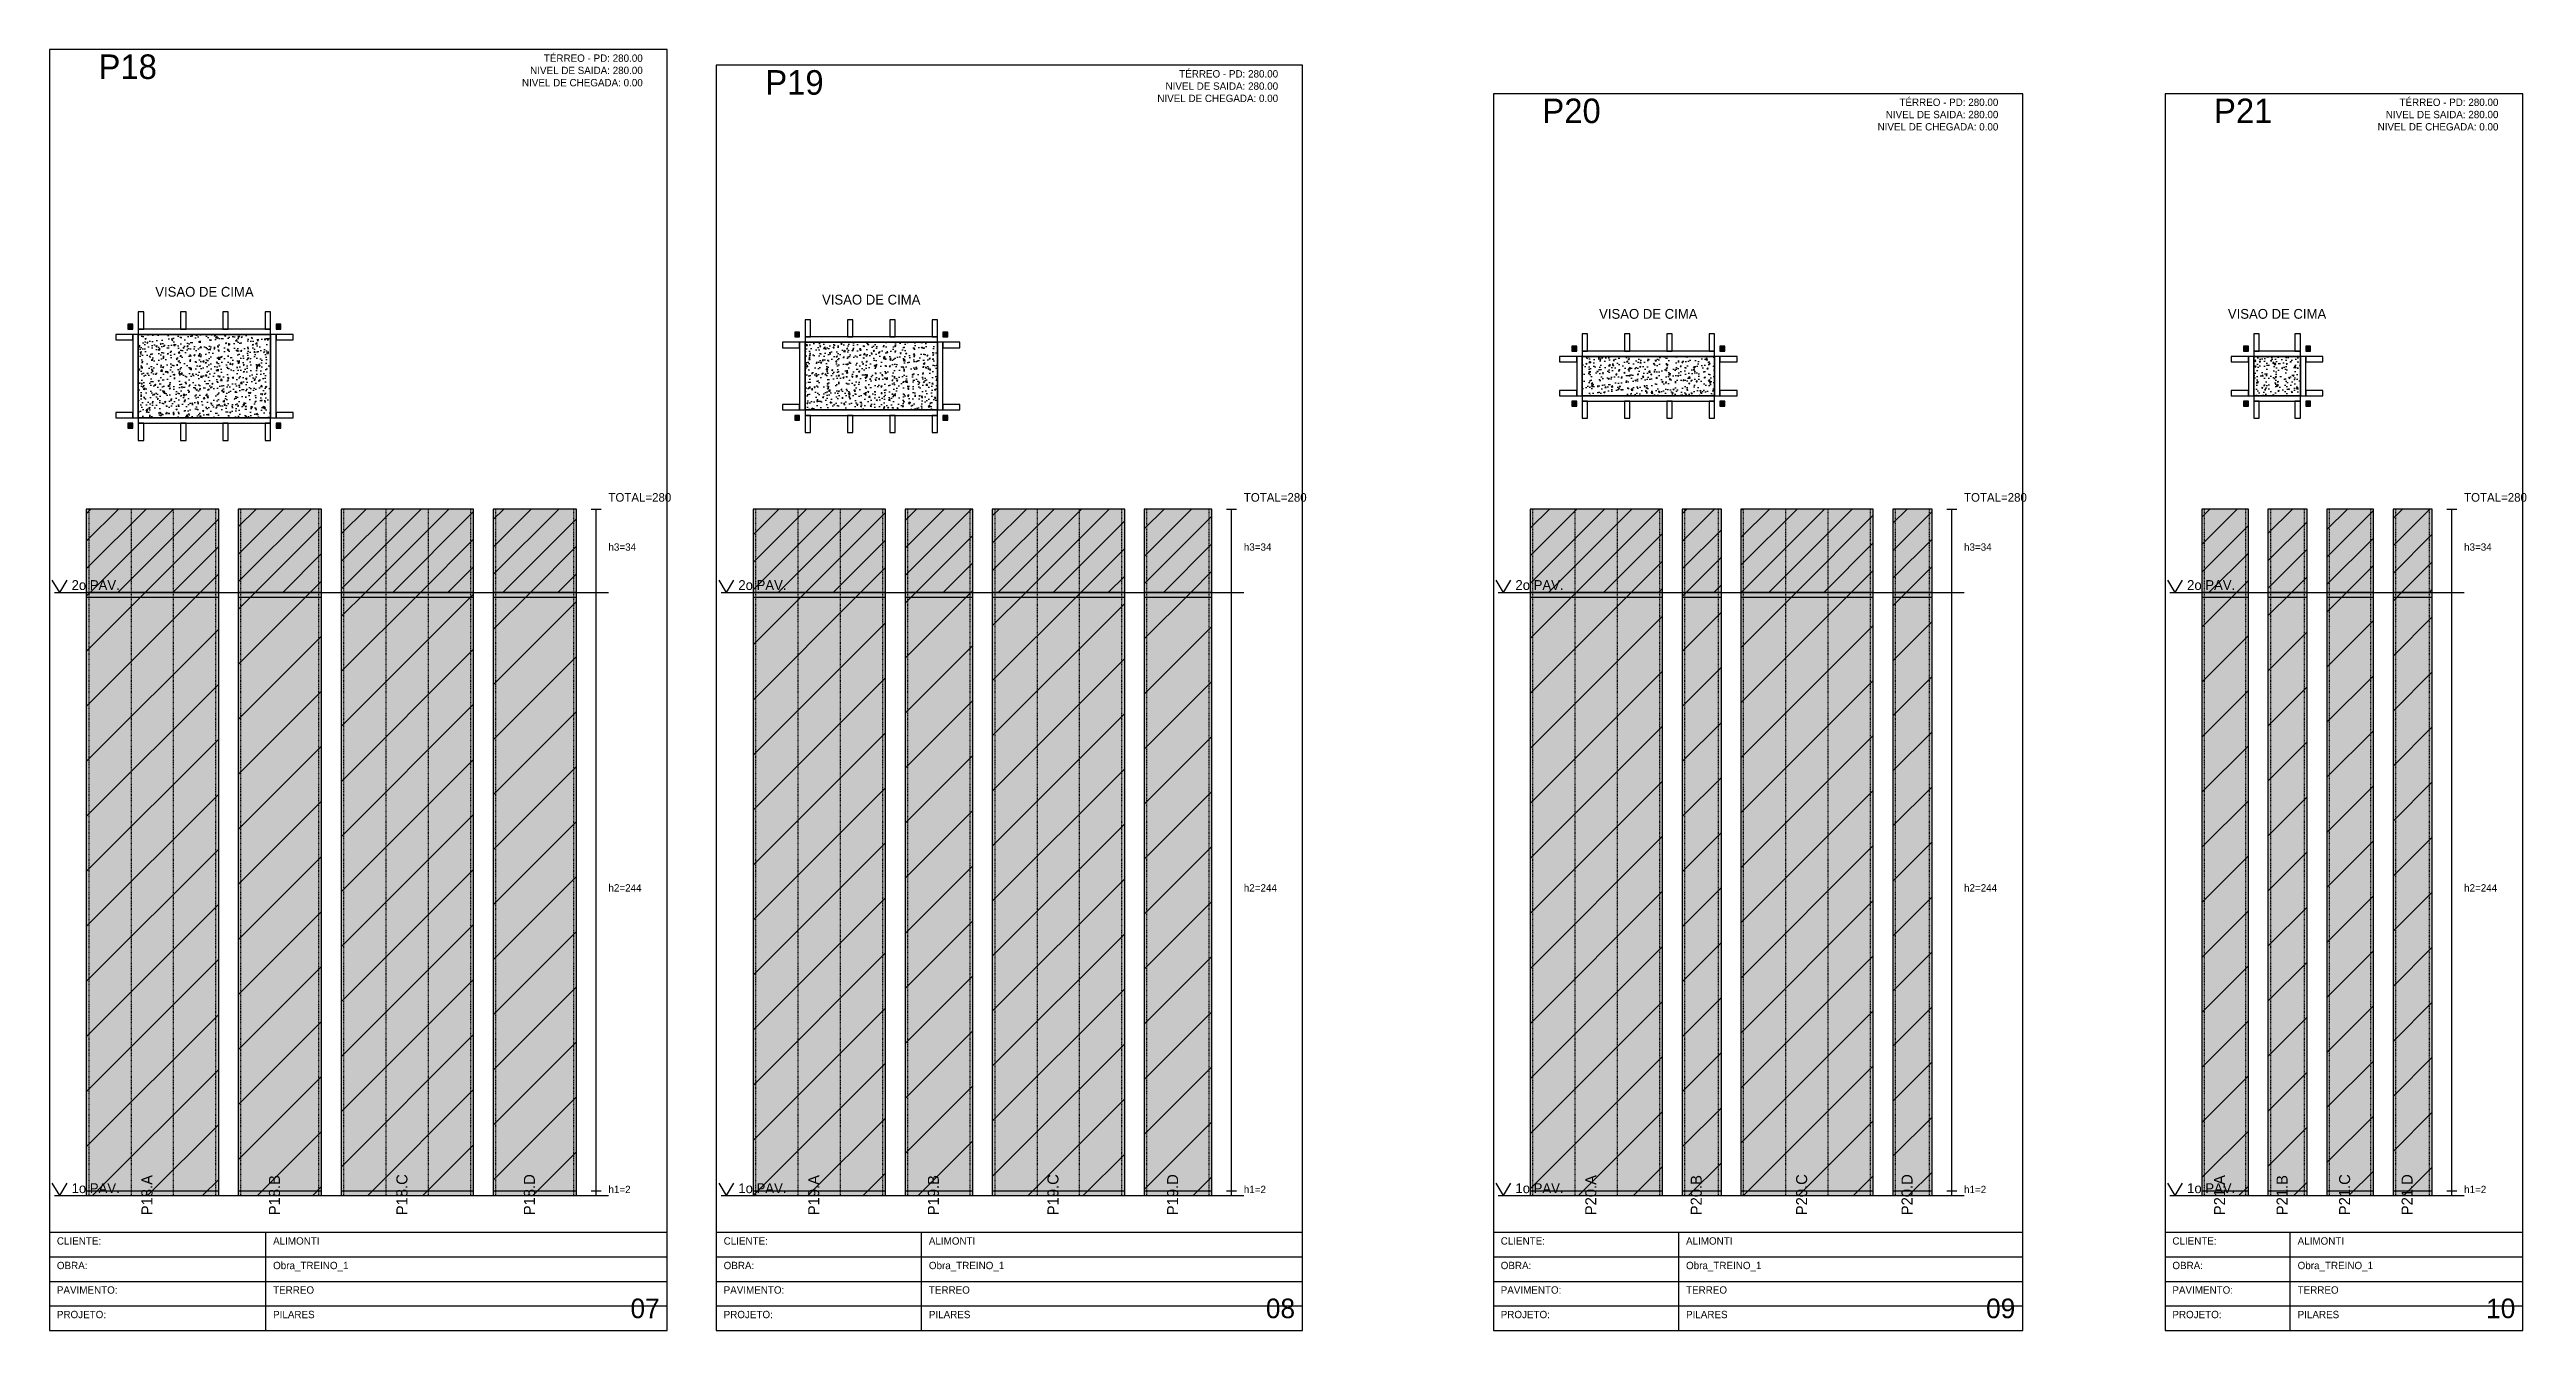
# Model space of a CAD drawing. Header units: metres. Extents: x 0 to 1466, y 0 to 2698.
# Drawn here: x 300 to 1310, y 554 to 1077 of the extents above; entities that cross this region are included whole.
import ezdxf
from ezdxf.enums import TextEntityAlignment as Align

# ---------------------------------------------------------------- set-up
doc = ezdxf.new("R2010")
doc.units = ezdxf.units.M
doc.linetypes.add('DASHED', pattern=[0.5, 0.25, -0.25])
for name, color, linetype in [('BORDA_CELULA', 9, 'Continuous'), ('CARIMBO', 9, 'Continuous'), ('CHAPA', 1, 'Continuous'), ('CONCRETO', 4, 'Continuous'), ('COTA', 241, 'Continuous'), ('Hachura', 251, 'Continuous'), ('LABEL_ID', 3, 'Continuous'), ('Nivel', 4, 'Continuous'), ('NOMENCLATURA', 1, 'Continuous'), ('Paineis', 7, 'Continuous'), ('SARR_2.2x7', 82, 'Continuous'), ('Texto Secao', 2, 'Continuous'), ('TEXTO_GERAL', 2, 'Continuous')]:
    doc.layers.add(name, color=color, linetype=linetype)

msp = doc.modelspace()

# ---------------------------------------------------------------- texts
at = {"layer": 'CARIMBO', "color": 9}
for s, p in [('CLIENTE:', (303, 589.4)), ('CLIENTE:', (575, 589.4)), ('CLIENTE:', (892, 589.4)), ('CLIENTE:', (1166, 589.4)), ('OBRA:', (303, 579.4)), ('OBRA:', (575, 579.4)), ('OBRA:', (892, 579.4)), ('OBRA:', (1166, 579.4)), ('PAVIMENTO:', (303, 569.4)), ('PAVIMENTO:', (575, 569.4)), ('PAVIMENTO:', (892, 569.4)), ('PAVIMENTO:', (1166, 569.4)), ('PROJETO:', (303, 559.4)), ('PROJETO:', (575, 559.4)), ('PROJETO:', (892, 559.4)), ('PROJETO:', (1166, 559.4))]:
    msp.add_text(s, height=3, dxfattribs=at).set_placement(p)
at = {"layer": 'COTA', "color": 8}
for s, height, p in [('TOTAL=280', 3.5, (528, 892.4)), ('TOTAL=280', 3.5, (787.2, 892.4)), ('TOTAL=280', 3.5, (1081, 892.4)), ('TOTAL=280', 3.5, (1285, 892.4)), ('h3=34', 3, (528, 872.4)), ('h3=34', 3, (787.2, 872.4)), ('h3=34', 3, (1081, 872.4)), ('h3=34', 3, (1285, 872.4)), ('h2=244', 3, (528, 733.4)), ('h2=244', 3, (787.2, 733.4)), ('h2=244', 3, (1081, 733.4)), ('h2=244', 3, (1285, 733.4)), ('h1=2', 3, (528, 610.4)), ('h1=2', 3, (787.2, 610.4)), ('h1=2', 3, (1081, 610.4)), ('h1=2', 3, (1285, 610.4))]:
    msp.add_text(s, height=height, dxfattribs=at).set_placement(p)
at = {"layer": 'LABEL_ID', "color": 3}
for s, p in [('07', (537, 559.4)), ('08', (796.2, 559.4)), ('09', (1090, 559.4)), ('10', (1294, 559.4))]:
    msp.add_text(s, height=8, dxfattribs=at).set_placement(p)
at = {"layer": 'Nivel', "color": 4}
for s, p in [('2o PAV.', (309, 856.4)), ('2o PAV.', (581, 856.4)), ('2o PAV.', (898, 856.4)), ('2o PAV.', (1172, 856.4)), ('1o PAV.', (309, 610.4)), ('1o PAV.', (581, 610.4)), ('1o PAV.', (898, 610.4)), ('1o PAV.', (1172, 610.4))]:
    msp.add_text(s, height=4, dxfattribs=at).set_placement(p)
at = {"layer": 'NOMENCLATURA', "color": 1}
for s, p in [('P18', (320, 1064.8)), ('P19', (592, 1058.4)), ('P20', (909, 1046.8)), ('P21', (1183, 1046.8))]:
    msp.add_text(s, height=10, dxfattribs=at).set_placement(p)
at = {"layer": 'Texto Secao', "color": 2}
for p in [(363.2, 974.8), (635.2, 971.6), (952.2, 965.8), (1208.7, 965.8)]:
    msp.add_text('VISAO DE CIMA', height=4, dxfattribs=at).set_placement(p, align=Align.BOTTOM_CENTER)
for s, p in [('P18.A', (342, 601.4)), ('P18.B', (394, 601.4)), ('P18.C', (446, 601.4)), ('P18.D', (498, 601.4)), ('P19.A', (614, 601.4)), ('P19.B', (662.8, 601.4)), ('P19.C', (711.6, 601.4)), ('P19.D', (760.4, 601.4)), ('P20.A', (931, 601.4)), ('P20.B', (974, 601.4)), ('P20.C', (1017, 601.4)), ('P20.D', (1060, 601.4)), ('P21.A', (1187.5, 601.4)), ('P21.B', (1213, 601.4)), ('P21.C', (1238.5, 601.4)), ('P21.D', (1264, 601.4))]:
    msp.add_text(s, height=4.5, rotation=90, dxfattribs=at).set_placement(p)
at = {"layer": 'TEXTO_GERAL', "color": 2}
for s, p in [('TÉRREO - PD: 280.00', (542, 1071.8)), ('NIVEL DE CHEGADA: 0.00', (542, 1061.8)), ('NIVEL DE SAIDA: 280.00', (542, 1066.8)), ('NIVEL DE SAIDA: 280.00', (801.2, 1060.4)), ('TÉRREO - PD: 280.00', (801.2, 1065.4)), ('NIVEL DE CHEGADA: 0.00', (801.2, 1055.4)), ('NIVEL DE SAIDA: 280.00', (1095, 1048.8)), ('TÉRREO - PD: 280.00', (1095, 1053.8)), ('NIVEL DE SAIDA: 280.00', (1299, 1048.8)), ('TÉRREO - PD: 280.00', (1299, 1053.8)), ('NIVEL DE CHEGADA: 0.00', (1095, 1043.8)), ('NIVEL DE CHEGADA: 0.00', (1299, 1043.8))]:
    msp.add_text(s, height=3, dxfattribs=at).set_placement(p, align=Align.RIGHT)
for s, p in [('ALIMONTI', (391.2, 589.4)), ('ALIMONTI', (658.72, 589.4)), ('ALIMONTI', (967.6, 589.4)), ('ALIMONTI', (1217.1, 589.4)), ('Obra_TREINO_1', (391.2, 579.4)), ('Obra_TREINO_1', (658.72, 579.4)), ('Obra_TREINO_1', (967.6, 579.4)), ('Obra_TREINO_1', (1217.1, 579.4)), ('TERREO', (391.2, 569.4)), ('TERREO', (658.72, 569.4)), ('TERREO', (967.6, 569.4)), ('TERREO', (1217.1, 569.4)), ('PILARES', (391.2, 559.4)), ('PILARES', (658.72, 559.4)), ('PILARES', (967.6, 559.4)), ('PILARES', (1217.1, 559.4))]:
    msp.add_text(s, height=3, dxfattribs=at).set_placement(p)

# ---------------------------------------------------------------- hatches: boundary and pattern name
at = {"layer": 'CHAPA'}
h = msp.add_hatch(color=1, dxfattribs=at)
h.dxf.hatch_style = 1
h.paths.add_polyline_path([(332, 962.8), (334, 962.8), (334, 964.8), (332, 964.8)])
h = msp.add_hatch(color=1, dxfattribs=at)
h.dxf.hatch_style = 1
h.paths.add_polyline_path([(392.4, 962.8), (394.4, 962.8), (394.4, 964.8), (392.4, 964.8)])
h = msp.add_hatch(color=1, dxfattribs=at)
h.dxf.hatch_style = 1
h.paths.add_polyline_path([(604, 959.6), (606, 959.6), (606, 961.6), (604, 961.6)])
h = msp.add_hatch(color=1, dxfattribs=at)
h.dxf.hatch_style = 1
h.paths.add_polyline_path([(664.4, 959.6), (666.4, 959.6), (666.4, 961.6), (664.4, 961.6)])
h = msp.add_hatch(color=1, dxfattribs=at)
h.dxf.hatch_style = 1
h.paths.add_polyline_path([(921, 953.8), (923, 953.8), (923, 955.8), (921, 955.8)])
h = msp.add_hatch(color=1, dxfattribs=at)
h.dxf.hatch_style = 1
h.paths.add_polyline_path([(981.4, 953.8), (983.4, 953.8), (983.4, 955.8), (981.4, 955.8)])
h = msp.add_hatch(color=1, dxfattribs=at)
h.dxf.hatch_style = 1
h.paths.add_polyline_path([(1195, 953.8), (1197, 953.8), (1197, 955.8), (1195, 955.8)])
h = msp.add_hatch(color=1, dxfattribs=at)
h.dxf.hatch_style = 1
h.paths.add_polyline_path([(1220.4, 953.8), (1222.4, 953.8), (1222.4, 955.8), (1220.4, 955.8)])
h = msp.add_hatch(color=1, dxfattribs=at)
h.dxf.hatch_style = 1
h.paths.add_polyline_path([(921, 931.4), (923, 931.4), (923, 933.4), (921, 933.4)])
h = msp.add_hatch(color=1, dxfattribs=at)
h.dxf.hatch_style = 1
h.paths.add_polyline_path([(981.4, 931.4), (983.4, 931.4), (983.4, 933.4), (981.4, 933.4)])
h = msp.add_hatch(color=1, dxfattribs=at)
h.dxf.hatch_style = 1
h.paths.add_polyline_path([(1195, 931.4), (1197, 931.4), (1197, 933.4), (1195, 933.4)])
h = msp.add_hatch(color=1, dxfattribs=at)
h.dxf.hatch_style = 1
h.paths.add_polyline_path([(1220.4, 931.4), (1222.4, 931.4), (1222.4, 933.4), (1220.4, 933.4)])
h = msp.add_hatch(color=1, dxfattribs=at)
h.dxf.hatch_style = 1
h.paths.add_polyline_path([(332, 922.4), (334, 922.4), (334, 924.4), (332, 924.4)])
h = msp.add_hatch(color=1, dxfattribs=at)
h.dxf.hatch_style = 1
h.paths.add_polyline_path([(392.4, 922.4), (394.4, 922.4), (394.4, 924.4), (392.4, 924.4)])
h = msp.add_hatch(color=1, dxfattribs=at)
h.dxf.hatch_style = 1
h.paths.add_polyline_path([(604, 925.6), (606, 925.6), (606, 927.6), (604, 927.6)])
h = msp.add_hatch(color=1, dxfattribs=at)
h.dxf.hatch_style = 1
h.paths.add_polyline_path([(664.4, 925.6), (666.4, 925.6), (666.4, 927.6), (664.4, 927.6)])
at = {"layer": 'COTA'}
h = msp.add_hatch(dxfattribs=at)
h.set_pattern_fill('AR-CONC', scale=0.03)
h.paths.add_polyline_path([(336.2, 926.6), (390.2, 926.6), (390.2, 960.6), (336.2, 960.6)])
h = msp.add_hatch(dxfattribs=at)
h.set_pattern_fill('AR-CONC', scale=0.03)
h.paths.add_polyline_path([(608.2, 929.8), (662.2, 929.8), (662.2, 957.4), (608.2, 957.4)])
h = msp.add_hatch(dxfattribs=at)
h.set_pattern_fill('AR-CONC', scale=0.03)
h.paths.add_polyline_path([(925.2, 935.6), (979.2, 935.6), (979.2, 951.6), (925.2, 951.6)])
h = msp.add_hatch(dxfattribs=at)
h.set_pattern_fill('AR-CONC', scale=0.03)
h.paths.add_polyline_path([(1199.2, 935.6), (1218.2, 935.6), (1218.2, 951.6), (1199.2, 951.6)])
at = {"layer": 'Hachura'}
h = msp.add_hatch(color=7, dxfattribs=at)
h.dxf.hatch_style = 1
h.paths.add_polyline_path([(315, 855.4), (369, 855.4), (369, 889.4), (315, 889.4)])
h = msp.add_hatch(dxfattribs=at)
h.set_pattern_fill('ANSI31', scale=2.5)
h.paths.add_polyline_path([(315, 855.4), (369, 855.4), (369, 889.4), (315, 889.4)])
h = msp.add_hatch(color=7, dxfattribs=at)
h.dxf.hatch_style = 1
h.paths.add_polyline_path([(377, 855.4), (411, 855.4), (411, 889.4), (377, 889.4)])
h = msp.add_hatch(dxfattribs=at)
h.set_pattern_fill('ANSI31', scale=2.5)
h.paths.add_polyline_path([(377, 855.4), (411, 855.4), (411, 889.4), (377, 889.4)])
h = msp.add_hatch(color=7, dxfattribs=at)
h.dxf.hatch_style = 1
h.paths.add_polyline_path([(419, 855.4), (473, 855.4), (473, 889.4), (419, 889.4)])
h = msp.add_hatch(dxfattribs=at)
h.set_pattern_fill('ANSI31', scale=2.5)
h.paths.add_polyline_path([(419, 855.4), (473, 855.4), (473, 889.4), (419, 889.4)])
h = msp.add_hatch(color=7, dxfattribs=at)
h.dxf.hatch_style = 1
h.paths.add_polyline_path([(481, 855.4), (515, 855.4), (515, 889.4), (481, 889.4)])
h = msp.add_hatch(dxfattribs=at)
h.set_pattern_fill('ANSI31', scale=2.5)
h.paths.add_polyline_path([(481, 855.4), (515, 855.4), (515, 889.4), (481, 889.4)])
h = msp.add_hatch(color=7, dxfattribs=at)
h.dxf.hatch_style = 1
h.paths.add_polyline_path([(587, 855.4), (641, 855.4), (641, 889.4), (587, 889.4)])
h = msp.add_hatch(dxfattribs=at)
h.set_pattern_fill('ANSI31', scale=2.5)
h.paths.add_polyline_path([(587, 855.4), (641, 855.4), (641, 889.4), (587, 889.4)])
h = msp.add_hatch(color=7, dxfattribs=at)
h.dxf.hatch_style = 1
h.paths.add_polyline_path([(649, 855.4), (676.6, 855.4), (676.6, 889.4), (649, 889.4)])
h = msp.add_hatch(dxfattribs=at)
h.set_pattern_fill('ANSI31', scale=2.5)
h.paths.add_polyline_path([(649, 855.4), (676.6, 855.4), (676.6, 889.4), (649, 889.4)])
h = msp.add_hatch(color=7, dxfattribs=at)
h.dxf.hatch_style = 1
h.paths.add_polyline_path([(684.6, 855.4), (738.6, 855.4), (738.6, 889.4), (684.6, 889.4)])
h = msp.add_hatch(dxfattribs=at)
h.set_pattern_fill('ANSI31', scale=2.5)
h.paths.add_polyline_path([(684.6, 855.4), (738.6, 855.4), (738.6, 889.4), (684.6, 889.4)])
h = msp.add_hatch(color=7, dxfattribs=at)
h.dxf.hatch_style = 1
h.paths.add_polyline_path([(746.6, 855.4), (774.2, 855.4), (774.2, 889.4), (746.6, 889.4)])
h = msp.add_hatch(dxfattribs=at)
h.set_pattern_fill('ANSI31', scale=2.5)
h.paths.add_polyline_path([(746.6, 855.4), (774.2, 855.4), (774.2, 889.4), (746.6, 889.4)])
h = msp.add_hatch(color=7, dxfattribs=at)
h.dxf.hatch_style = 1
h.paths.add_polyline_path([(904, 855.4), (958, 855.4), (958, 889.4), (904, 889.4)])
h = msp.add_hatch(dxfattribs=at)
h.set_pattern_fill('ANSI31', scale=2.5)
h.paths.add_polyline_path([(904, 855.4), (958, 855.4), (958, 889.4), (904, 889.4)])
h = msp.add_hatch(color=7, dxfattribs=at)
h.dxf.hatch_style = 1
h.paths.add_polyline_path([(966, 855.4), (982, 855.4), (982, 889.4), (966, 889.4)])
h = msp.add_hatch(dxfattribs=at)
h.set_pattern_fill('ANSI31', scale=2.5)
h.paths.add_polyline_path([(966, 855.4), (982, 855.4), (982, 889.4), (966, 889.4)])
h = msp.add_hatch(color=7, dxfattribs=at)
h.dxf.hatch_style = 1
h.paths.add_polyline_path([(990, 855.4), (1044, 855.4), (1044, 889.4), (990, 889.4)])
h = msp.add_hatch(dxfattribs=at)
h.set_pattern_fill('ANSI31', scale=2.5)
h.paths.add_polyline_path([(990, 855.4), (1044, 855.4), (1044, 889.4), (990, 889.4)])
h = msp.add_hatch(color=7, dxfattribs=at)
h.dxf.hatch_style = 1
h.paths.add_polyline_path([(1052, 855.4), (1068, 855.4), (1068, 889.4), (1052, 889.4)])
h = msp.add_hatch(dxfattribs=at)
h.set_pattern_fill('ANSI31', scale=2.5)
h.paths.add_polyline_path([(1052, 855.4), (1068, 855.4), (1068, 889.4), (1052, 889.4)])
h = msp.add_hatch(color=7, dxfattribs=at)
h.dxf.hatch_style = 1
h.paths.add_polyline_path([(1178, 855.4), (1197, 855.4), (1197, 889.4), (1178, 889.4)])
h = msp.add_hatch(dxfattribs=at)
h.set_pattern_fill('ANSI31', scale=2.5)
h.paths.add_polyline_path([(1178, 855.4), (1197, 855.4), (1197, 889.4), (1178, 889.4)])
h = msp.add_hatch(color=7, dxfattribs=at)
h.dxf.hatch_style = 1
h.paths.add_polyline_path([(1205, 855.4), (1221, 855.4), (1221, 889.4), (1205, 889.4)])
h = msp.add_hatch(dxfattribs=at)
h.set_pattern_fill('ANSI31', scale=2.5)
h.paths.add_polyline_path([(1205, 855.4), (1221, 855.4), (1221, 889.4), (1205, 889.4)])
h = msp.add_hatch(color=7, dxfattribs=at)
h.dxf.hatch_style = 1
h.paths.add_polyline_path([(1229, 855.4), (1248, 855.4), (1248, 889.4), (1229, 889.4)])
h = msp.add_hatch(dxfattribs=at)
h.set_pattern_fill('ANSI31', scale=2.5)
h.paths.add_polyline_path([(1229, 855.4), (1248, 855.4), (1248, 889.4), (1229, 889.4)])
h = msp.add_hatch(color=7, dxfattribs=at)
h.dxf.hatch_style = 1
h.paths.add_polyline_path([(1256, 855.4), (1272, 855.4), (1272, 889.4), (1256, 889.4)])
h = msp.add_hatch(dxfattribs=at)
h.set_pattern_fill('ANSI31', scale=2.5)
h.paths.add_polyline_path([(1256, 855.4), (1272, 855.4), (1272, 889.4), (1256, 889.4)])
h = msp.add_hatch(color=7, dxfattribs=at)
h.dxf.hatch_style = 1
h.paths.add_polyline_path([(315, 609.4), (369, 609.4), (369, 855.4), (315, 855.4)])
h = msp.add_hatch(dxfattribs=at)
h.set_pattern_fill('ANSI31', scale=5)
h.paths.add_polyline_path([(315, 609.4), (369, 609.4), (369, 855.4), (315, 855.4)])
h = msp.add_hatch(color=7, dxfattribs=at)
h.dxf.hatch_style = 1
h.paths.add_polyline_path([(377, 609.4), (411, 609.4), (411, 855.4), (377, 855.4)])
h = msp.add_hatch(dxfattribs=at)
h.set_pattern_fill('ANSI31', scale=5)
h.paths.add_polyline_path([(377, 609.4), (411, 609.4), (411, 855.4), (377, 855.4)])
h = msp.add_hatch(color=7, dxfattribs=at)
h.dxf.hatch_style = 1
h.paths.add_polyline_path([(419, 609.4), (473, 609.4), (473, 855.4), (419, 855.4)])
h = msp.add_hatch(dxfattribs=at)
h.set_pattern_fill('ANSI31', scale=5)
h.paths.add_polyline_path([(419, 609.4), (473, 609.4), (473, 855.4), (419, 855.4)])
h = msp.add_hatch(color=7, dxfattribs=at)
h.dxf.hatch_style = 1
h.paths.add_polyline_path([(481, 609.4), (515, 609.4), (515, 855.4), (481, 855.4)])
h = msp.add_hatch(dxfattribs=at)
h.set_pattern_fill('ANSI31', scale=5)
h.paths.add_polyline_path([(481, 609.4), (515, 609.4), (515, 855.4), (481, 855.4)])
h = msp.add_hatch(color=7, dxfattribs=at)
h.dxf.hatch_style = 1
h.paths.add_polyline_path([(587, 609.4), (641, 609.4), (641, 855.4), (587, 855.4)])
h = msp.add_hatch(dxfattribs=at)
h.set_pattern_fill('ANSI31', scale=5)
h.paths.add_polyline_path([(587, 609.4), (641, 609.4), (641, 855.4), (587, 855.4)])
h = msp.add_hatch(color=7, dxfattribs=at)
h.dxf.hatch_style = 1
h.paths.add_polyline_path([(649, 609.4), (676.6, 609.4), (676.6, 855.4), (649, 855.4)])
h = msp.add_hatch(dxfattribs=at)
h.set_pattern_fill('ANSI31', scale=5)
h.paths.add_polyline_path([(649, 609.4), (676.6, 609.4), (676.6, 855.4), (649, 855.4)])
h = msp.add_hatch(color=7, dxfattribs=at)
h.dxf.hatch_style = 1
h.paths.add_polyline_path([(684.6, 609.4), (738.6, 609.4), (738.6, 855.4), (684.6, 855.4)])
h = msp.add_hatch(dxfattribs=at)
h.set_pattern_fill('ANSI31', scale=5)
h.paths.add_polyline_path([(684.6, 609.4), (738.6, 609.4), (738.6, 855.4), (684.6, 855.4)])
h = msp.add_hatch(color=7, dxfattribs=at)
h.dxf.hatch_style = 1
h.paths.add_polyline_path([(746.6, 609.4), (774.2, 609.4), (774.2, 855.4), (746.6, 855.4)])
h = msp.add_hatch(dxfattribs=at)
h.set_pattern_fill('ANSI31', scale=5)
h.paths.add_polyline_path([(746.6, 609.4), (774.2, 609.4), (774.2, 855.4), (746.6, 855.4)])
h = msp.add_hatch(color=7, dxfattribs=at)
h.dxf.hatch_style = 1
h.paths.add_polyline_path([(904, 609.4), (958, 609.4), (958, 855.4), (904, 855.4)])
h = msp.add_hatch(dxfattribs=at)
h.set_pattern_fill('ANSI31', scale=5)
h.paths.add_polyline_path([(904, 609.4), (958, 609.4), (958, 855.4), (904, 855.4)])
h = msp.add_hatch(color=7, dxfattribs=at)
h.dxf.hatch_style = 1
h.paths.add_polyline_path([(966, 609.4), (982, 609.4), (982, 855.4), (966, 855.4)])
h = msp.add_hatch(dxfattribs=at)
h.set_pattern_fill('ANSI31', scale=5)
h.paths.add_polyline_path([(966, 609.4), (982, 609.4), (982, 855.4), (966, 855.4)])
h = msp.add_hatch(color=7, dxfattribs=at)
h.dxf.hatch_style = 1
h.paths.add_polyline_path([(990, 609.4), (1044, 609.4), (1044, 855.4), (990, 855.4)])
h = msp.add_hatch(dxfattribs=at)
h.set_pattern_fill('ANSI31', scale=5)
h.paths.add_polyline_path([(990, 609.4), (1044, 609.4), (1044, 855.4), (990, 855.4)])
h = msp.add_hatch(color=7, dxfattribs=at)
h.dxf.hatch_style = 1
h.paths.add_polyline_path([(1052, 609.4), (1068, 609.4), (1068, 855.4), (1052, 855.4)])
h = msp.add_hatch(dxfattribs=at)
h.set_pattern_fill('ANSI31', scale=5)
h.paths.add_polyline_path([(1052, 609.4), (1068, 609.4), (1068, 855.4), (1052, 855.4)])
h = msp.add_hatch(color=7, dxfattribs=at)
h.dxf.hatch_style = 1
h.paths.add_polyline_path([(1178, 609.4), (1197, 609.4), (1197, 855.4), (1178, 855.4)])
h = msp.add_hatch(dxfattribs=at)
h.set_pattern_fill('ANSI31', scale=5)
h.paths.add_polyline_path([(1178, 609.4), (1197, 609.4), (1197, 855.4), (1178, 855.4)])
h = msp.add_hatch(color=7, dxfattribs=at)
h.dxf.hatch_style = 1
h.paths.add_polyline_path([(1205, 609.4), (1221, 609.4), (1221, 855.4), (1205, 855.4)])
h = msp.add_hatch(dxfattribs=at)
h.set_pattern_fill('ANSI31', scale=5)
h.paths.add_polyline_path([(1205, 609.4), (1221, 609.4), (1221, 855.4), (1205, 855.4)])
h = msp.add_hatch(color=7, dxfattribs=at)
h.dxf.hatch_style = 1
h.paths.add_polyline_path([(1229, 609.4), (1248, 609.4), (1248, 855.4), (1229, 855.4)])
h = msp.add_hatch(dxfattribs=at)
h.set_pattern_fill('ANSI31', scale=5)
h.paths.add_polyline_path([(1229, 609.4), (1248, 609.4), (1248, 855.4), (1229, 855.4)])
h = msp.add_hatch(color=7, dxfattribs=at)
h.dxf.hatch_style = 1
h.paths.add_polyline_path([(1256, 609.4), (1272, 609.4), (1272, 855.4), (1256, 855.4)])
h = msp.add_hatch(dxfattribs=at)
h.set_pattern_fill('ANSI31', scale=5)
h.paths.add_polyline_path([(1256, 609.4), (1272, 609.4), (1272, 855.4), (1256, 855.4)])

# ---------------------------------------------------------------- linework, layer by layer
at = {"layer": 'BORDA_CELULA', "color": 9}
for points in [[(300, 554.4), (552, 554.4), (552, 1076.8), (300, 1076.8)], [(572, 554.4), (811.2, 554.4), (811.2, 1070.4), (572, 1070.4)], [(889, 554.4), (1105, 554.4), (1105, 1058.8), (889, 1058.8)], [(1163, 554.4), (1309, 554.4), (1309, 1058.8), (1163, 1058.8)]]:
    msp.add_lwpolyline(points, close=True, dxfattribs=at)
at = {"layer": 'CARIMBO', "color": 40}
for p, q in [((388.2, 554.4), (388.2, 594.4)), ((655.72, 554.4), (655.72, 594.4)), ((964.6, 554.4), (964.6, 594.4)), ((1214.1, 554.4), (1214.1, 594.4)), ((300, 584.4), (552, 584.4)), ((572, 584.4), (811.2, 584.4)), ((889, 584.4), (1105, 584.4)), ((1163, 584.4), (1309, 584.4)), ((300, 574.4), (552, 574.4)), ((572, 574.4), (811.2, 574.4)), ((889, 574.4), (1105, 574.4)), ((1163, 574.4), (1309, 574.4)), ((300, 564.4), (552, 564.4)), ((572, 564.4), (811.2, 564.4)), ((889, 564.4), (1105, 564.4)), ((1163, 564.4), (1309, 564.4))]:
    msp.add_line(p, q, dxfattribs=at)
for points in [[(300, 554.4), (552, 554.4), (552, 594.4), (300, 594.4)], [(572, 554.4), (811.2, 554.4), (811.2, 594.4), (572, 594.4)], [(889, 554.4), (1105, 554.4), (1105, 594.4), (889, 594.4)], [(1163, 554.4), (1309, 554.4), (1309, 594.4), (1163, 594.4)]]:
    msp.add_lwpolyline(points, close=True, dxfattribs=at)
at = {"layer": 'CHAPA', "color": 1}
for points in [[(332, 962.8), (334, 962.8), (334, 964.8), (332, 964.8)], [(392.4, 962.8), (394.4, 962.8), (394.4, 964.8), (392.4, 964.8)], [(604, 959.6), (606, 959.6), (606, 961.6), (604, 961.6)], [(664.4, 959.6), (666.4, 959.6), (666.4, 961.6), (664.4, 961.6)], [(921, 953.8), (923, 953.8), (923, 955.8), (921, 955.8)], [(981.4, 953.8), (983.4, 953.8), (983.4, 955.8), (981.4, 955.8)], [(1195, 953.8), (1197, 953.8), (1197, 955.8), (1195, 955.8)], [(1220.4, 953.8), (1222.4, 953.8), (1222.4, 955.8), (1220.4, 955.8)], [(921, 931.4), (923, 931.4), (923, 933.4), (921, 933.4)], [(981.4, 931.4), (983.4, 931.4), (983.4, 933.4), (981.4, 933.4)], [(1195, 931.4), (1197, 931.4), (1197, 933.4), (1195, 933.4)], [(1220.4, 931.4), (1222.4, 931.4), (1222.4, 933.4), (1220.4, 933.4)], [(332, 922.4), (334, 922.4), (334, 924.4), (332, 924.4)], [(392.4, 922.4), (394.4, 922.4), (394.4, 924.4), (392.4, 924.4)], [(604, 925.6), (606, 925.6), (606, 927.6), (604, 927.6)], [(664.4, 925.6), (666.4, 925.6), (666.4, 927.6), (664.4, 927.6)]]:
    msp.add_lwpolyline(points, close=True, dxfattribs=at)
at = {"layer": 'CONCRETO', "color": 4}
for points in [[(336.2, 926.6), (390.2, 926.6), (390.2, 960.6), (336.2, 960.6)], [(608.2, 929.8), (662.2, 929.8), (662.2, 957.4), (608.2, 957.4)], [(925.2, 935.6), (979.2, 935.6), (979.2, 951.6), (925.2, 951.6)], [(1199.2, 935.6), (1218.2, 935.6), (1218.2, 951.6), (1199.2, 951.6)]]:
    msp.add_lwpolyline(points, close=True, dxfattribs=at)
at = {"layer": 'COTA', "color": 8}
for p, q in [((521, 889.4), (525, 889.4)), ((523, 609.4), (523, 889.4)), ((780.2, 889.4), (784.2, 889.4)), ((782.2, 609.4), (782.2, 889.4)), ((1074, 889.4), (1078, 889.4)), ((1076, 609.4), (1076, 889.4)), ((1278, 889.4), (1282, 889.4)), ((1280, 609.4), (1280, 889.4)), ((521, 855.4), (525, 855.4)), ((521, 855.4), (525, 855.4)), ((780.2, 855.4), (784.2, 855.4)), ((780.2, 855.4), (784.2, 855.4)), ((1074, 855.4), (1078, 855.4)), ((1074, 855.4), (1078, 855.4)), ((1278, 855.4), (1282, 855.4)), ((1278, 855.4), (1282, 855.4)), ((521, 611.4), (525, 611.4)), ((521, 611.4), (525, 611.4)), ((521, 609.4), (525, 609.4)), ((780.2, 611.4), (784.2, 611.4)), ((780.2, 611.4), (784.2, 611.4)), ((780.2, 609.4), (784.2, 609.4)), ((1074, 611.4), (1078, 611.4)), ((1074, 611.4), (1078, 611.4)), ((1074, 609.4), (1078, 609.4)), ((1278, 611.4), (1282, 611.4)), ((1278, 611.4), (1282, 611.4)), ((1278, 609.4), (1282, 609.4))]:
    msp.add_line(p, q, dxfattribs=at)
at = {"layer": 'Nivel', "color": 4}
for p, q in [((301, 860.4), (304, 855.4)), ((307, 860.4), (304, 855.4)), ((573, 860.4), (576, 855.4)), ((579, 860.4), (576, 855.4)), ((890, 860.4), (893, 855.4)), ((896, 860.4), (893, 855.4)), ((1164, 860.4), (1167, 855.4)), ((1170, 860.4), (1167, 855.4)), ((302, 855.4), (528, 855.4)), ((574, 855.4), (787.2, 855.4)), ((891, 855.4), (1081, 855.4)), ((1165, 855.4), (1285, 855.4)), ((301, 614.4), (304, 609.4)), ((302, 609.4), (528, 609.4)), ((307, 614.4), (304, 609.4)), ((573, 614.4), (576, 609.4)), ((574, 609.4), (787.2, 609.4)), ((579, 614.4), (576, 609.4)), ((890, 614.4), (893, 609.4)), ((891, 609.4), (1081, 609.4)), ((896, 614.4), (893, 609.4)), ((1164, 614.4), (1167, 609.4)), ((1165, 609.4), (1285, 609.4)), ((1170, 614.4), (1167, 609.4))]:
    msp.add_line(p, q, dxfattribs=at)
at = {"layer": 'Paineis', "color": 7}
for p, q in [((315, 853.4), (369, 853.4)), ((377, 853.4), (411, 853.4)), ((419, 853.4), (473, 853.4)), ((481, 853.4), (515, 853.4)), ((587, 853.4), (641, 853.4)), ((649, 853.4), (676.6, 853.4)), ((684.6, 853.4), (738.6, 853.4)), ((746.6, 853.4), (774.2, 853.4)), ((904, 853.4), (958, 853.4)), ((966, 853.4), (982, 853.4)), ((990, 853.4), (1044, 853.4)), ((1052, 853.4), (1068, 853.4)), ((1178, 853.4), (1197, 853.4)), ((1205, 853.4), (1221, 853.4)), ((1229, 853.4), (1248, 853.4)), ((1256, 853.4), (1272, 853.4)), ((315, 611.4), (369, 611.4)), ((377, 611.4), (411, 611.4)), ((419, 611.4), (473, 611.4)), ((481, 611.4), (515, 611.4)), ((587, 611.4), (641, 611.4)), ((649, 611.4), (676.6, 611.4)), ((684.6, 611.4), (738.6, 611.4)), ((746.6, 611.4), (774.2, 611.4)), ((904, 611.4), (958, 611.4)), ((966, 611.4), (982, 611.4)), ((990, 611.4), (1044, 611.4)), ((1052, 611.4), (1068, 611.4)), ((1178, 611.4), (1197, 611.4)), ((1205, 611.4), (1221, 611.4)), ((1229, 611.4), (1248, 611.4)), ((1256, 611.4), (1272, 611.4))]:
    msp.add_line(p, q, dxfattribs=at)
for points in [[(334, 926.6), (336.2, 926.6), (336.2, 960.6), (334, 960.6)], [(336.2, 960.6), (390.2, 960.6), (390.2, 962.8), (336.2, 962.8)], [(390.2, 926.6), (392.4, 926.6), (392.4, 960.6), (390.2, 960.6)], [(606, 929.8), (608.2, 929.8), (608.2, 957.4), (606, 957.4)], [(608.2, 957.4), (662.2, 957.4), (662.2, 959.6), (608.2, 959.6)], [(662.2, 929.8), (664.4, 929.8), (664.4, 957.4), (662.2, 957.4)], [(923, 935.6), (925.2, 935.6), (925.2, 951.6), (923, 951.6)], [(925.2, 951.6), (979.2, 951.6), (979.2, 953.8), (925.2, 953.8)], [(979.2, 935.6), (981.4, 935.6), (981.4, 951.6), (979.2, 951.6)], [(1197, 935.6), (1199.2, 935.6), (1199.2, 951.6), (1197, 951.6)], [(1199.2, 951.6), (1218.2, 951.6), (1218.2, 953.8), (1199.2, 953.8)], [(1218.2, 935.6), (1220.4, 935.6), (1220.4, 951.6), (1218.2, 951.6)], [(608.2, 927.6), (662.2, 927.6), (662.2, 929.8), (608.2, 929.8)], [(925.2, 933.4), (979.2, 933.4), (979.2, 935.6), (925.2, 935.6)], [(1199.2, 933.4), (1218.2, 933.4), (1218.2, 935.6), (1199.2, 935.6)], [(336.2, 924.4), (390.2, 924.4), (390.2, 926.6), (336.2, 926.6)], [(315, 855.4), (369, 855.4), (369, 889.4), (315, 889.4)], [(377, 855.4), (411, 855.4), (411, 889.4), (377, 889.4)], [(419, 855.4), (473, 855.4), (473, 889.4), (419, 889.4)], [(481, 855.4), (515, 855.4), (515, 889.4), (481, 889.4)], [(587, 855.4), (641, 855.4), (641, 889.4), (587, 889.4)], [(649, 855.4), (676.6, 855.4), (676.6, 889.4), (649, 889.4)], [(684.6, 855.4), (738.6, 855.4), (738.6, 889.4), (684.6, 889.4)], [(746.6, 855.4), (774.2, 855.4), (774.2, 889.4), (746.6, 889.4)], [(904, 855.4), (958, 855.4), (958, 889.4), (904, 889.4)], [(966, 855.4), (982, 855.4), (982, 889.4), (966, 889.4)], [(990, 855.4), (1044, 855.4), (1044, 889.4), (990, 889.4)], [(1052, 855.4), (1068, 855.4), (1068, 889.4), (1052, 889.4)], [(1178, 855.4), (1197, 855.4), (1197, 889.4), (1178, 889.4)], [(1205, 855.4), (1221, 855.4), (1221, 889.4), (1205, 889.4)], [(1229, 855.4), (1248, 855.4), (1248, 889.4), (1229, 889.4)], [(1256, 855.4), (1272, 855.4), (1272, 889.4), (1256, 889.4)], [(315, 609.4), (369, 609.4), (369, 855.4), (315, 855.4)], [(377, 609.4), (411, 609.4), (411, 855.4), (377, 855.4)], [(419, 609.4), (473, 609.4), (473, 855.4), (419, 855.4)], [(481, 609.4), (515, 609.4), (515, 855.4), (481, 855.4)], [(587, 609.4), (641, 609.4), (641, 855.4), (587, 855.4)], [(649, 609.4), (676.6, 609.4), (676.6, 855.4), (649, 855.4)], [(684.6, 609.4), (738.6, 609.4), (738.6, 855.4), (684.6, 855.4)], [(746.6, 609.4), (774.2, 609.4), (774.2, 855.4), (746.6, 855.4)], [(904, 609.4), (958, 609.4), (958, 855.4), (904, 855.4)], [(966, 609.4), (982, 609.4), (982, 855.4), (966, 855.4)], [(990, 609.4), (1044, 609.4), (1044, 855.4), (990, 855.4)], [(1052, 609.4), (1068, 609.4), (1068, 855.4), (1052, 855.4)], [(1178, 609.4), (1197, 609.4), (1197, 855.4), (1178, 855.4)], [(1205, 609.4), (1221, 609.4), (1221, 855.4), (1205, 855.4)], [(1229, 609.4), (1248, 609.4), (1248, 855.4), (1229, 855.4)], [(1256, 609.4), (1272, 609.4), (1272, 855.4), (1256, 855.4)]]:
    msp.add_lwpolyline(points, close=True, dxfattribs=at)
at = {"layer": 'SARR_2.2x7', "color": 82, "linetype": 'DASHED'}
for p, q in [((316.1, 609.4), (316.1, 889.4)), ((333.37, 609.4), (333.37, 889.4)), ((350.63, 609.4), (350.63, 889.4)), ((367.9, 609.4), (367.9, 889.4)), ((378.1, 609.4), (378.1, 889.4)), ((409.9, 609.4), (409.9, 889.4)), ((420.1, 609.4), (420.1, 889.4)), ((437.37, 609.4), (437.37, 889.4)), ((454.63, 609.4), (454.63, 889.4)), ((471.9, 609.4), (471.9, 889.4)), ((482.1, 609.4), (482.1, 889.4)), ((513.9, 609.4), (513.9, 889.4)), ((588.1, 609.4), (588.1, 889.4)), ((605.37, 609.4), (605.37, 889.4)), ((622.63, 609.4), (622.63, 889.4)), ((639.9, 609.4), (639.9, 889.4)), ((650.1, 609.4), (650.1, 889.4)), ((675.5, 609.4), (675.5, 889.4)), ((685.7, 609.4), (685.7, 889.4)), ((702.97, 609.4), (702.97, 889.4)), ((720.23, 609.4), (720.23, 889.4)), ((737.5, 609.4), (737.5, 889.4)), ((747.7, 609.4), (747.7, 889.4)), ((773.1, 609.4), (773.1, 889.4)), ((905.1, 609.4), (905.1, 889.4)), ((922.37, 609.4), (922.37, 889.4)), ((939.63, 609.4), (939.63, 889.4)), ((956.9, 609.4), (956.9, 889.4)), ((967.1, 609.4), (967.1, 889.4)), ((980.9, 609.4), (980.9, 889.4)), ((991.1, 609.4), (991.1, 889.4)), ((1008.37, 609.4), (1008.37, 889.4)), ((1025.63, 609.4), (1025.63, 889.4)), ((1042.9, 609.4), (1042.9, 889.4)), ((1053.1, 609.4), (1053.1, 889.4)), ((1066.9, 609.4), (1066.9, 889.4)), ((1179.1, 609.4), (1179.1, 889.4)), ((1195.9, 609.4), (1195.9, 889.4)), ((1206.1, 609.4), (1206.1, 889.4)), ((1219.9, 609.4), (1219.9, 889.4)), ((1230.1, 609.4), (1230.1, 889.4)), ((1246.9, 609.4), (1246.9, 889.4)), ((1257.1, 609.4), (1257.1, 889.4)), ((1270.9, 609.4), (1270.9, 889.4))]:
    msp.add_line(p, q, dxfattribs=at)
at = {"layer": 'SARR_2.2x7', "color": 82}
for points in [[(327, 958.4), (334, 958.4), (334, 960.6), (327, 960.6)], [(336.2, 962.8), (338.4, 962.8), (338.4, 969.8), (336.2, 969.8)], [(353.47, 962.8), (355.67, 962.8), (355.67, 969.8), (353.47, 969.8)], [(370.73, 962.8), (372.93, 962.8), (372.93, 969.8), (370.73, 969.8)], [(388, 962.8), (390.2, 962.8), (390.2, 969.8), (388, 969.8)], [(392.4, 958.4), (399.4, 958.4), (399.4, 960.6), (392.4, 960.6)], [(608.2, 959.6), (610.4, 959.6), (610.4, 966.6), (608.2, 966.6)], [(625.47, 959.6), (627.67, 959.6), (627.67, 966.6), (625.47, 966.6)], [(642.73, 959.6), (644.93, 959.6), (644.93, 966.6), (642.73, 966.6)], [(660, 959.6), (662.2, 959.6), (662.2, 966.6), (660, 966.6)], [(925.2, 953.8), (927.4, 953.8), (927.4, 960.8), (925.2, 960.8)], [(942.47, 953.8), (944.67, 953.8), (944.67, 960.8), (942.47, 960.8)], [(959.73, 953.8), (961.93, 953.8), (961.93, 960.8), (959.73, 960.8)], [(977, 953.8), (979.2, 953.8), (979.2, 960.8), (977, 960.8)], [(1199.2, 953.8), (1201.4, 953.8), (1201.4, 960.8), (1199.2, 960.8)], [(1216, 953.8), (1218.2, 953.8), (1218.2, 960.8), (1216, 960.8)], [(599, 955.2), (606, 955.2), (606, 957.4), (599, 957.4)], [(664.4, 955.2), (671.4, 955.2), (671.4, 957.4), (664.4, 957.4)], [(916, 949.4), (923, 949.4), (923, 951.6), (916, 951.6)], [(981.4, 949.4), (988.4, 949.4), (988.4, 951.6), (981.4, 951.6)], [(1190, 949.4), (1197, 949.4), (1197, 951.6), (1190, 951.6)], [(1220.4, 949.4), (1227.4, 949.4), (1227.4, 951.6), (1220.4, 951.6)], [(599, 929.8), (606, 929.8), (606, 932), (599, 932)], [(664.4, 929.8), (671.4, 929.8), (671.4, 932), (664.4, 932)], [(916, 935.6), (923, 935.6), (923, 937.8), (916, 937.8)], [(925.2, 926.4), (927.4, 926.4), (927.4, 933.4), (925.2, 933.4)], [(942.47, 926.4), (944.67, 926.4), (944.67, 933.4), (942.47, 933.4)], [(959.73, 926.4), (961.93, 926.4), (961.93, 933.4), (959.73, 933.4)], [(977, 926.4), (979.2, 926.4), (979.2, 933.4), (977, 933.4)], [(981.4, 935.6), (988.4, 935.6), (988.4, 937.8), (981.4, 937.8)], [(1190, 935.6), (1197, 935.6), (1197, 937.8), (1190, 937.8)], [(1199.2, 926.4), (1201.4, 926.4), (1201.4, 933.4), (1199.2, 933.4)], [(1216, 926.4), (1218.2, 926.4), (1218.2, 933.4), (1216, 933.4)], [(1220.4, 935.6), (1227.4, 935.6), (1227.4, 937.8), (1220.4, 937.8)], [(327, 926.6), (334, 926.6), (334, 928.8), (327, 928.8)], [(336.2, 917.4), (338.4, 917.4), (338.4, 924.4), (336.2, 924.4)], [(353.47, 917.4), (355.67, 917.4), (355.67, 924.4), (353.47, 924.4)], [(370.73, 917.4), (372.93, 917.4), (372.93, 924.4), (370.73, 924.4)], [(388, 917.4), (390.2, 917.4), (390.2, 924.4), (388, 924.4)], [(392.4, 926.6), (399.4, 926.6), (399.4, 928.8), (392.4, 928.8)], [(608.2, 920.6), (610.4, 920.6), (610.4, 927.6), (608.2, 927.6)], [(625.47, 920.6), (627.67, 920.6), (627.67, 927.6), (625.47, 927.6)], [(642.73, 920.6), (644.93, 920.6), (644.93, 927.6), (642.73, 927.6)], [(660, 920.6), (662.2, 920.6), (662.2, 927.6), (660, 927.6)]]:
    msp.add_lwpolyline(points, close=True, dxfattribs=at)

msp.set_redraw_order([(e.dxf.handle, doc.entitydb.next_handle()) for e in msp.query("TEXT MTEXT ATTDEF DIMENSION ARC_DIMENSION")])  # texts and dimensions are drawn at this point

doc.saveas('drawing.dxf')
